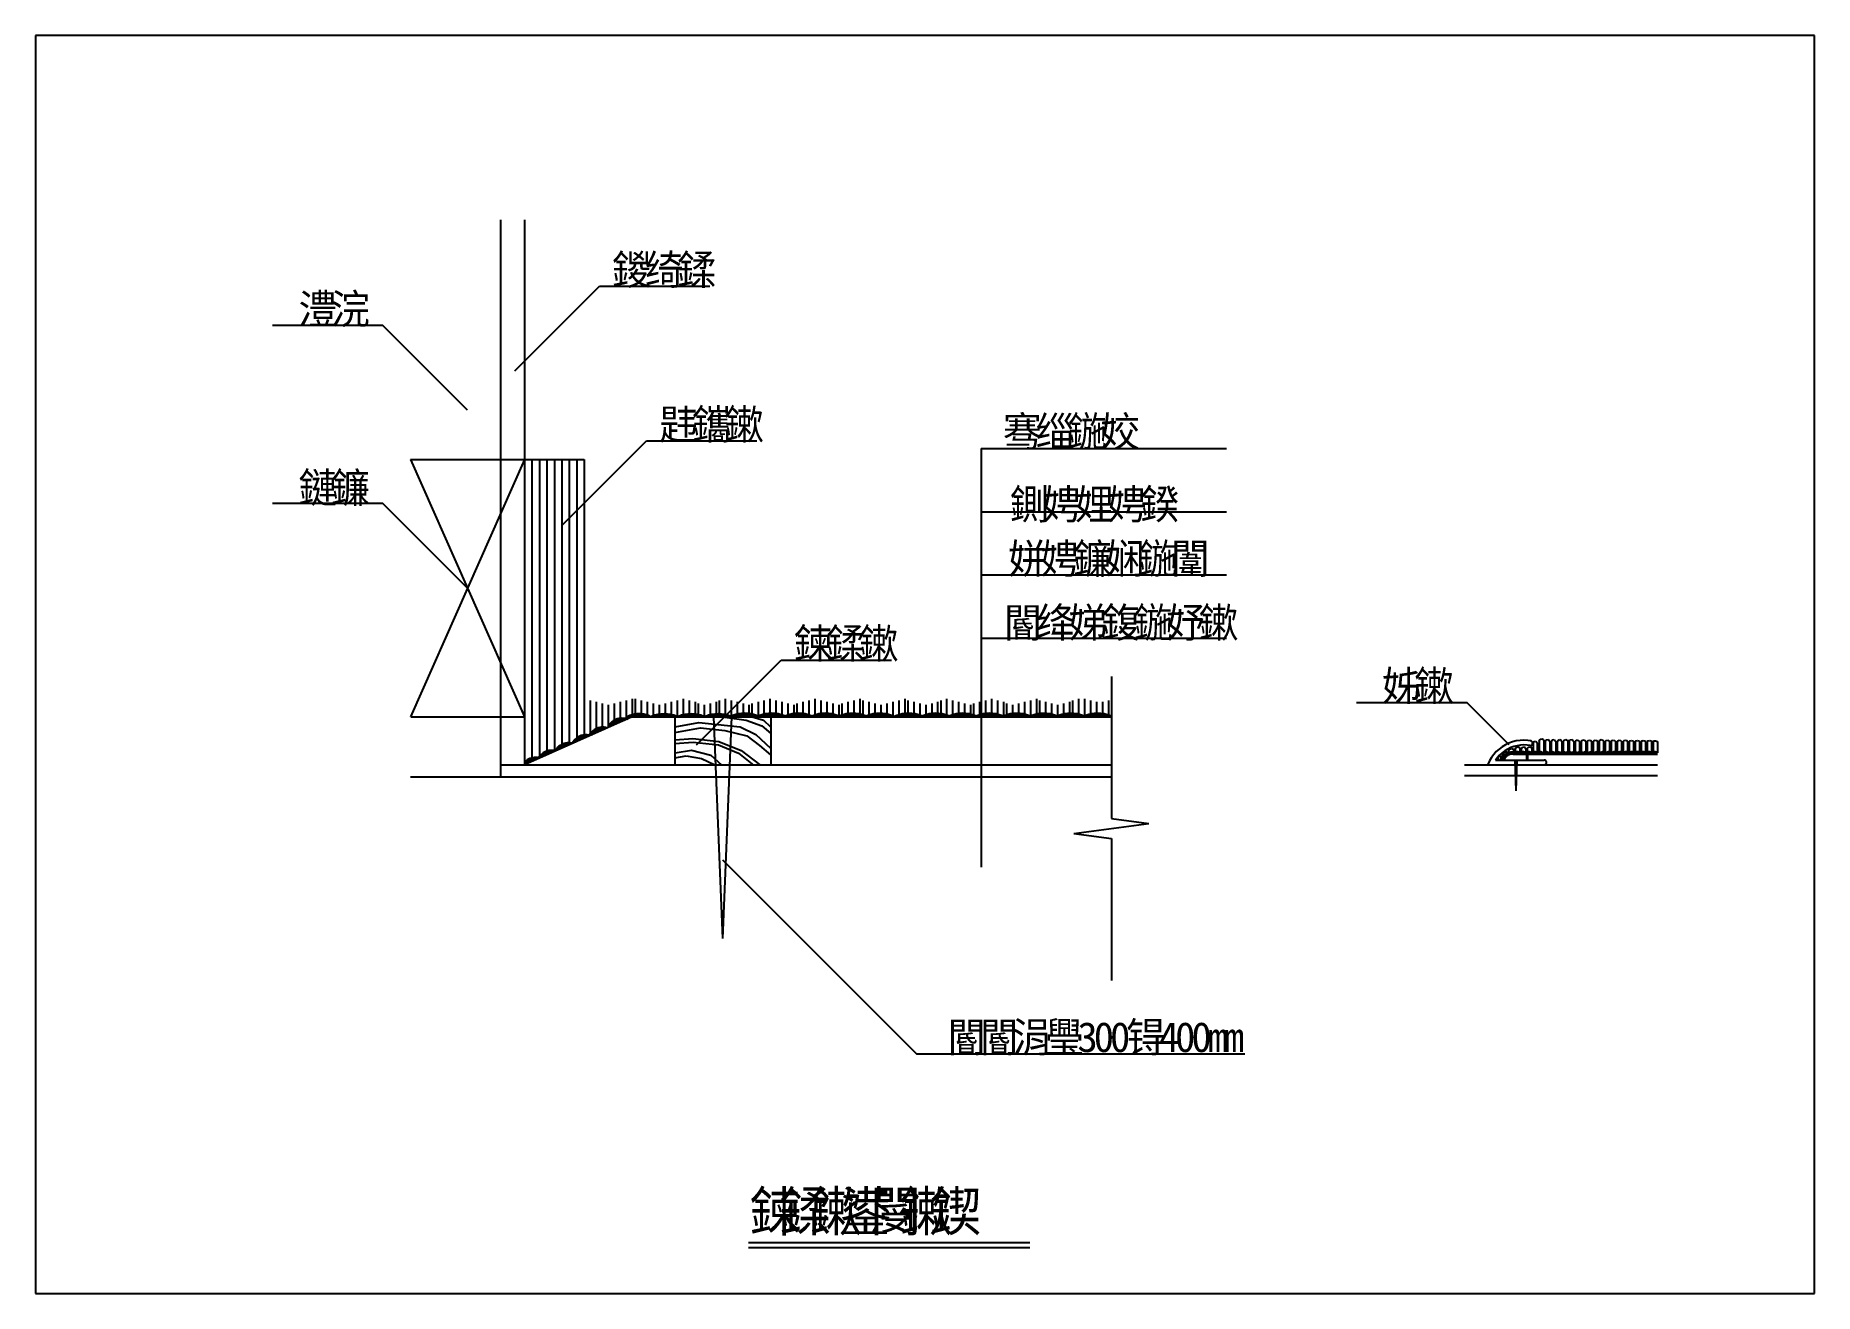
# Model space of a CAD drawing. Header units: metres. Extents: x 0 to 420, y 0 to 297.
import ezdxf

# ---------------------------------------------------------------- set-up
doc = ezdxf.new("R2010")
doc.units = ezdxf.units.M

msp = doc.modelspace()

# ---------------------------------------------------------------- texts
for s, height, p in [('鍐', 7.07, (136.15, 238.17)), ('绮', 7.07, (143.83, 238.17)), ('鍒', 7.07, (151.52, 238.17)), ('澧', 7.07, (62.06, 228.9)), ('浣', 7.07, (69.74, 228.9)), ('韪', 7.07, (147.26, 201.65)), ('鑴', 7.07, (154.95, 201.65)), ('鏉', 7.07, (162.63, 201.65)), ('骞', 7.07, (228.38, 199.97)), ('缁', 7.07, (236.07, 199.97)), ('鍦', 7.07, (243.75, 199.97)), ('姣', 7.07, (251.44, 199.97)), ('鏈', 7.07, (62.06, 186.71)), ('鐮', 7.07, (69.74, 186.71)), ('鍘', 7.07, (230.06, 182.77)), ('娉', 7.07, (237.75, 182.77)), ('娌', 7.07, (245.43, 182.77)), ('娉', 7.07, (253.12, 182.77)), ('鍨', 7.07, (260.8, 182.77)), ('姘', 7.07, (229.62, 169.95)), ('娉', 7.07, (237.31, 169.95)), ('鐮', 7.07, (244.99, 169.95)), ('娴', 7.07, (252.68, 169.95)), ('鍦', 7.07, (260.36, 169.95)), ('闈', 7.07, (268.05, 169.95)), ('閽', 7.07, (228.55, 154.85)), ('绛', 7.07, (236.24, 154.85)), ('娣', 7.07, (243.92, 154.85)), ('鍑', 7.07, (251.61, 154.85)), ('鍦', 7.07, (259.29, 154.85)), ('妤', 7.07, (266.98, 154.85)), ('鏉', 7.07, (274.66, 154.85)), ('鍊', 7.07, (179.03, 149.91)), ('鍒', 7.07, (186.72, 149.91)), ('鏉', 7.07, (194.41, 149.91)), ('姊', 7.07, (317.88, 139.91)), ('鏉', 7.07, (325.56, 139.91)), ('閽', 7.07, (215.24, 56.99)), ('閽', 7.07, (222.93, 56.99)), ('涓', 7.07, (230.61, 56.99)), ('璺', 7.07, (238.3, 56.99)), ('3', 7.07, (245.98, 56.99)), ('0', 7.07, (249.83, 56.99)), ('0', 7.07, (253.67, 56.99)), ('锝', 7.07, (257.51, 56.99)), ('4', 7.07, (265.2, 56.99)), ('0', 7.07, (269.04, 56.99)), ('0', 7.07, (272.88, 56.99)), ('m', 7.07, (276.72, 56.99)), ('m', 7.07, (280.57, 56.99)), ('鍊', 9.33, (168.57, 14.7)), ('鍒', 9.33, (175.68, 14.7)), ('鏉', 9.33, (182.78, 14.7)), ('鍙', 9.33, (189.88, 14.7)), ('鏉', 9.33, (204.08, 14.7)), ('鍥', 9.33, (211.18, 14.7)), ('閿', 9.33, (196.98, 14.7))]:
    msp.add_text(s, height=height).set_placement(p)

# ---------------------------------------------------------------- linework, layer by layer
for p, q in [((420, 296.97), (0, 296.97)), ((0, 296.97), (0, 0)), ((420, 0), (420, 296.97)), ((109.76, 253.47), (109.76, 121.96)), ((115.41, 253.47), (115.41, 124.79)), ((113.14, 217.8), (133.13, 237.8)), ((133.13, 237.8), (159.2, 237.8)), ((81.98, 228.5), (55.91, 228.5)), ((101.98, 208.5), (81.98, 228.5)), ((124.25, 181.29), (144.25, 201.29)), ((144.25, 201.29), (170.32, 201.29)), ((223.26, 199.49), (223.26, 100.6)), ((223.26, 199.49), (281.19, 199.49)), ((88.55, 196.91), (115.41, 136.1)), ((115.41, 196.91), (88.55, 136.1)), ((88.55, 196.91), (115.41, 196.91)), ((115.41, 196.91), (129.56, 196.91)), ((117.18, 196.91), (117.18, 125.57)), ((118.95, 196.91), (118.95, 126.36)), ((120.72, 196.91), (120.72, 127.15)), ((122.49, 196.91), (122.49, 127.93)), ((124.25, 196.91), (124.25, 128.72)), ((126.02, 196.91), (126.02, 129.5)), ((127.79, 196.91), (127.79, 130.29)), ((129.56, 196.91), (129.56, 131.07)), ((81.98, 186.5), (55.91, 186.5)), ((101.98, 166.51), (81.98, 186.5)), ((223.26, 184.55), (281.19, 184.55)), ((223.26, 169.62), (281.19, 169.62)), ((223.26, 154.68), (281.19, 154.68)), ((156.02, 129.54), (176.02, 149.54)), ((176.02, 149.54), (202.09, 149.54)), ((254, 145.65), (254, 112.09)), ((129.56, 140.34), (129.56, 136.1)), ((130.97, 139.99), (130.97, 131.7)), ((132.38, 139.64), (132.38, 132.33)), ((133.8, 139.28), (133.8, 132.96)), ((135.21, 138.93), (135.21, 133.59)), ((136.63, 139.28), (136.63, 134.22)), ((138.04, 139.64), (138.04, 134.84)), ((139.45, 139.99), (139.45, 135.47)), ((140.87, 140.34), (140.87, 136.1)), ((141.58, 140.34), (141.58, 136.1)), ((142.99, 139.99), (142.99, 136.1)), ((144.4, 139.64), (144.4, 136.1)), ((145.82, 139.28), (145.82, 136.1)), ((147.23, 138.93), (147.23, 136.1)), ((148.65, 139.28), (148.65, 136.1)), ((150.06, 139.64), (150.06, 136.1)), ((151.47, 139.99), (151.47, 136.1)), ((152.89, 140.34), (152.89, 136.1)), ((154.3, 139.99), (154.3, 136.1)), ((155.72, 139.64), (155.72, 136.1)), ((156.42, 139.28), (156.42, 136.1)), ((157.84, 138.93), (157.84, 136.1)), ((159.25, 139.28), (159.25, 136.1)), ((160.67, 139.64), (160.67, 136.1)), ((161.37, 139.99), (161.37, 136.1)), ((162.79, 140.34), (162.79, 136.1)), ((164.2, 139.99), (164.2, 136.1)), ((165.62, 139.64), (165.62, 136.1)), ((167.03, 139.28), (167.03, 136.1)), ((168.44, 138.93), (168.44, 136.1)), ((168.44, 138.93), (168.44, 136.1)), ((169.15, 139.28), (169.15, 136.1)), ((170.57, 139.64), (170.57, 136.1)), ((171.98, 139.99), (171.98, 136.1)), ((173.39, 140.34), (173.39, 136.1)), ((173.39, 140.34), (173.39, 136.1)), ((174.81, 139.99), (174.81, 136.1)), ((176.22, 139.64), (176.22, 136.1)), ((177.64, 139.28), (177.64, 136.1)), ((179.05, 138.93), (179.05, 136.1)), ((179.76, 139.28), (179.76, 136.1)), ((181.17, 139.64), (181.17, 136.1)), ((182.59, 139.99), (182.59, 136.1)), ((184, 140.34), (184, 136.1)), ((184, 140.34), (184, 136.1)), ((185.41, 139.99), (185.41, 136.1)), ((186.83, 139.64), (186.83, 136.1)), ((188.24, 139.28), (188.24, 136.1)), ((189.66, 138.93), (189.66, 136.1)), ((190.36, 139.28), (190.36, 136.1)), ((191.78, 139.64), (191.78, 136.1)), ((193.19, 139.99), (193.19, 136.1)), ((194.61, 140.34), (194.61, 136.1)), ((195.31, 139.99), (195.31, 136.1)), ((196.73, 139.64), (196.73, 136.1)), ((198.14, 139.28), (198.14, 136.1)), ((199.56, 138.93), (199.56, 136.1)), ((200.97, 139.28), (200.97, 136.1)), ((202.38, 139.64), (202.38, 136.1)), ((203.8, 139.99), (203.8, 136.1)), ((205.21, 140.34), (205.21, 136.1)), ((205.92, 139.99), (205.92, 136.1)), ((207.33, 139.64), (207.33, 136.1)), ((208.75, 139.28), (208.75, 136.1)), ((210.16, 138.93), (210.16, 136.1)), ((211.58, 139.28), (211.58, 136.1)), ((212.99, 139.64), (212.99, 136.1)), ((213.7, 139.99), (213.7, 136.1)), ((215.11, 140.34), (215.11, 136.1)), ((215.11, 140.34), (215.11, 136.1)), ((216.52, 139.99), (216.52, 136.1)), ((216.52, 139.99), (216.52, 136.1)), ((217.94, 139.64), (217.94, 136.1)), ((219.35, 139.28), (219.35, 136.1)), ((220.77, 138.93), (220.77, 136.1)), ((221.47, 139.28), (221.47, 136.1)), ((222.89, 139.64), (222.89, 136.1)), ((222.89, 139.64), (222.89, 136.1)), ((224.3, 139.99), (224.3, 136.1)), ((225.72, 140.34), (225.72, 136.1)), ((227.13, 139.99), (227.13, 136.1)), ((228.54, 139.64), (228.54, 136.1)), ((229.25, 139.28), (229.25, 136.1)), ((230.67, 138.93), (230.67, 136.1)), ((230.67, 138.93), (230.67, 136.1)), ((232.08, 139.28), (232.08, 136.1)), ((233.49, 139.64), (233.49, 136.1)), ((234.91, 139.99), (234.91, 136.1)), ((236.32, 140.34), (236.32, 136.1)), ((237.03, 139.99), (237.03, 136.1)), ((238.44, 139.64), (238.44, 136.1)), ((239.86, 139.28), (239.86, 136.1)), ((241.27, 138.93), (241.27, 136.1)), ((242.69, 139.28), (242.69, 136.1)), ((244.1, 139.64), (244.1, 136.1)), ((244.81, 139.99), (244.81, 136.1)), ((246.22, 140.34), (246.22, 136.1)), ((247.64, 140.34), (247.64, 136.1)), ((249.05, 139.99), (249.05, 136.1)), ((249.05, 139.64), (249.05, 136.1)), ((250.46, 139.64), (250.46, 136.1)), ((251.88, 139.64), (251.88, 136.1)), ((253.29, 139.99), (253.29, 136.1)), ((311.87, 139.54), (337.94, 139.54)), ((347.93, 129.54), (337.94, 139.54)), ((88.57, 136.16), (115.41, 136.1)), ((140.87, 136.1), (115.41, 124.79)), ((140.87, 136.1), (254, 136.1)), ((150.94, 136.1), (150.94, 124.79)), ((151.02, 133.79), (156.61, 134.76)), ((156.61, 134.76), (166.34, 133.73)), ((162.25, 83.82), (160.13, 136.1)), ((162.25, 83.82), (164.37, 136.1)), ((162.75, 136.04), (167.8, 135.31)), ((167.8, 135.31), (171.45, 134.03)), ((169.2, 136.1), (171.88, 135.31)), ((171.88, 135.31), (173.52, 133.79)), ((173.57, 136.1), (173.57, 124.79)), ((150.96, 132.46), (156.98, 133.55)), ((151.02, 130.7), (155.21, 131)), ((155.21, 131), (161.36, 130.33)), ((156.98, 133.55), (162.75, 132.94)), ((161.36, 130.33), (166.59, 128.15)), ((162.75, 132.94), (167.92, 131.67)), ((166.34, 133.73), (170.05, 131.97)), ((167.92, 131.67), (170.9, 129.36)), ((170.05, 131.97), (173.52, 128.75)), ((171.45, 134.03), (173.58, 132.21)), ((353.62, 129.96), (353.7, 130.23)), ((353.7, 130.23), (353.81, 130.27)), ((353.81, 130.27), (354.23, 130.42)), ((354.23, 130.42), (354.57, 129.99)), ((355.03, 130.29), (355.28, 130.82)), ((355.03, 130.29), (355.03, 127.55)), ((355.28, 130.82), (355.68, 130.92)), ((355.68, 130.92), (356.04, 130.66)), ((356.04, 130.66), (356.09, 130.29)), ((356.09, 130.29), (356.09, 127.55)), ((356.44, 130.29), (356.69, 130.7)), ((356.44, 130.29), (356.44, 127.55)), ((356.69, 130.7), (357.21, 130.78)), ((357.21, 130.78), (357.5, 130.29)), ((357.5, 130.29), (357.5, 127.55)), ((357.86, 130.29), (358.14, 130.66)), ((357.86, 130.29), (357.86, 127.55)), ((358.14, 130.66), (358.55, 130.74)), ((358.55, 130.74), (358.92, 130.29)), ((358.92, 130.29), (358.92, 127.55)), ((359.27, 130.29), (359.49, 130.58)), ((359.27, 130.29), (359.27, 127.55)), ((359.49, 130.58), (359.9, 130.74)), ((359.9, 130.74), (360.22, 130.55)), ((360.22, 130.55), (360.33, 130.29)), ((360.33, 130.29), (360.33, 127.55)), ((360.69, 130.29), (360.92, 130.64)), ((360.69, 130.29), (360.69, 127.55)), ((360.92, 130.64), (361.29, 130.8)), ((361.29, 130.8), (361.59, 130.64)), ((361.59, 130.64), (361.75, 130.29)), ((361.75, 130.29), (361.75, 127.55)), ((362.1, 130.29), (362.26, 130.68)), ((362.1, 130.29), (362.1, 127.55)), ((362.26, 130.68), (362.78, 130.8)), ((362.78, 130.8), (363.16, 130.29)), ((363.16, 130.29), (363.16, 127.55)), ((363.51, 130.29), (363.76, 130.61)), ((363.51, 130.29), (363.51, 127.55)), ((363.76, 130.61), (364.07, 130.64)), ((364.07, 130.64), (364.57, 130.29)), ((364.57, 130.29), (364.57, 127.55)), ((364.93, 130.29), (365.11, 130.52)), ((364.93, 130.29), (364.93, 127.55)), ((365.11, 130.52), (365.48, 130.69)), ((365.48, 130.69), (365.84, 130.54)), ((365.84, 130.54), (365.99, 130.29)), ((365.99, 130.29), (365.99, 127.55)), ((366.34, 130.29), (366.58, 130.51)), ((366.34, 130.29), (366.34, 127.55)), ((366.58, 130.51), (366.92, 130.64)), ((366.92, 130.64), (367.22, 130.54)), ((367.22, 130.54), (367.4, 130.29)), ((367.4, 130.29), (367.4, 127.55)), ((367.76, 130.29), (368, 130.52)), ((367.76, 130.29), (367.76, 127.55)), ((368, 130.52), (368.25, 130.61)), ((368.25, 130.61), (368.59, 130.54)), ((368.59, 130.54), (368.82, 130.29)), ((368.82, 130.29), (368.82, 127.55)), ((369.17, 130.29), (369.35, 130.61)), ((369.17, 130.29), (369.17, 127.55)), ((369.35, 130.61), (369.66, 130.76)), ((369.66, 130.76), (370.02, 130.61)), ((370.02, 130.61), (370.23, 130.29)), ((370.23, 130.29), (370.23, 127.55)), ((370.58, 130.29), (370.81, 130.55)), ((370.58, 130.29), (370.58, 127.55)), ((370.81, 130.55), (371.21, 130.62)), ((371.21, 130.62), (371.52, 130.49)), ((371.52, 130.49), (371.65, 130.29)), ((371.65, 130.29), (371.65, 127.55)), ((372, 130.29), (372.19, 130.51)), ((372, 130.29), (372, 127.55)), ((372.19, 130.51), (372.52, 130.59)), ((372.52, 130.59), (372.82, 130.51)), ((372.82, 130.51), (373.06, 130.29)), ((373.06, 130.29), (373.06, 127.55)), ((373.41, 130.29), (373.58, 130.47)), ((373.41, 130.29), (373.41, 127.55)), ((373.58, 130.47), (373.88, 130.59)), ((373.88, 130.59), (374.2, 130.56)), ((374.2, 130.56), (374.47, 130.29)), ((374.47, 130.29), (374.47, 127.55)), ((374.83, 130.29), (375.06, 130.51)), ((374.83, 130.29), (374.83, 127.55)), ((375.06, 130.51), (375.38, 130.64)), ((375.38, 130.64), (375.69, 130.51)), ((375.69, 130.51), (375.89, 130.29)), ((375.89, 130.29), (375.89, 127.55)), ((376.24, 130.29), (376.43, 130.47)), ((376.24, 130.29), (376.24, 127.55)), ((376.43, 130.47), (376.79, 130.56)), ((376.79, 130.56), (377.1, 130.49)), ((377.1, 130.49), (377.3, 130.29)), ((377.3, 130.29), (377.3, 127.55)), ((377.66, 130.29), (377.85, 130.49)), ((377.66, 130.29), (377.66, 127.55)), ((377.85, 130.49), (378.22, 130.57)), ((378.22, 130.57), (378.52, 130.48)), ((378.52, 130.48), (378.72, 130.29)), ((378.72, 130.29), (378.72, 127.55)), ((379.07, 130.29), (379.31, 130.43)), ((379.07, 130.29), (379.07, 127.55)), ((379.31, 130.43), (379.57, 130.54)), ((379.57, 130.54), (379.91, 130.46)), ((379.91, 130.46), (380.13, 130.29)), ((380.13, 130.29), (380.13, 127.55)), ((380.48, 130.29), (380.77, 130.48)), ((380.48, 130.29), (380.48, 127.55)), ((380.77, 130.48), (381.13, 130.54)), ((381.13, 130.54), (381.47, 130.43)), ((381.47, 130.43), (381.54, 130.29)), ((381.54, 130.29), (381.54, 127.55)), ((381.9, 130.29), (382.16, 130.43)), ((381.9, 130.29), (381.9, 127.55)), ((382.16, 130.43), (382.45, 130.5)), ((382.45, 130.5), (382.72, 130.4)), ((382.72, 130.4), (382.96, 130.29)), ((382.96, 130.29), (382.96, 127.62)), ((150.96, 129.85), (155.27, 130.15)), ((150.96, 126.45), (153.63, 126.93)), ((151.02, 127.66), (154.85, 128.27)), ((153.63, 126.93), (157.22, 126.33)), ((154.85, 128.27), (159.47, 127.11)), ((155.27, 130.15), (161.23, 129.54)), ((157.22, 126.33), (160.2, 124.87)), ((159.47, 127.11), (161.96, 124.81)), ((161.23, 129.54), (165.98, 127.54)), ((165.98, 127.54), (169.51, 124.75)), ((166.59, 128.15), (170.9, 124.87)), ((170.9, 129.36), (173.52, 127.18)), ((345.34, 126.52), (345.58, 126.8)), ((345.36, 126.09), (345.34, 126.52)), ((345.36, 126.09), (345.42, 125.92)), ((345.58, 126.8), (346.03, 126.84)), ((346.46, 126.59), (346.03, 126.84)), ((346.41, 127.12), (346.51, 127.6)), ((346.68, 126.92), (346.41, 127.12)), ((346.51, 127.6), (346.9, 127.89)), ((346.9, 127.89), (347.44, 127.83)), ((347.62, 127.43), (347.44, 127.83)), ((347.82, 128.13), (348.01, 128.5)), ((347.97, 127.51), (347.82, 128.13)), ((348.01, 128.5), (348.48, 128.68)), ((348.48, 128.68), (348.95, 128.47)), ((348.86, 127.62), (382.96, 127.62)), ((348.86, 127.55), (382.96, 127.55)), ((348.86, 127.48), (382.96, 127.48)), ((348.86, 127.4), (382.96, 127.4)), ((348.86, 127.33), (382.96, 127.33)), ((348.86, 127.33), (382.96, 127.33)), ((348.95, 128.47), (349.02, 127.55)), ((349.37, 128.53), (349.61, 128.85)), ((349.37, 128.53), (349.37, 127.55)), ((349.61, 128.85), (349.92, 129.05)), ((349.92, 129.05), (350.3, 128.93)), ((350.3, 128.93), (350.43, 128.51)), ((350.43, 128.51), (350.43, 127.55)), ((350.79, 128.6), (351.06, 128.94)), ((350.79, 128.6), (350.79, 127.55)), ((351.06, 128.94), (351.52, 129.01)), ((351.52, 129.01), (351.85, 128.57)), ((351.85, 128.57), (351.85, 127.55)), ((351.98, 127.33), (351.98, 125.92)), ((352.05, 127.33), (352.05, 125.92)), ((352.12, 127.33), (352.12, 125.92)), ((352.19, 127.33), (352.19, 125.92)), ((352.2, 128.66), (352.49, 128.94)), ((352.2, 128.66), (352.2, 127.55)), ((352.26, 127.33), (352.26, 125.92)), ((352.49, 128.94), (352.88, 129.03)), ((352.88, 129.03), (353.26, 128.78)), ((353.26, 128.78), (353.26, 127.55)), ((353.46, 129.87), (353.46, 129.87)), ((353.62, 129.96), (353.62, 127.55)), ((354.57, 129.99), (354.57, 127.55)), ((88.55, 121.96), (254, 121.96)), ((109.76, 124.79), (254, 124.79)), ((337.4, 124.79), (356.19, 124.79)), ((337.4, 122.25), (382.96, 122.25)), ((344.7, 125.92), (356.19, 125.92)), ((349.59, 118.65), (349.38, 125.92)), ((349.59, 118.65), (349.81, 125.92)), ((356.19, 124.79), (382.96, 124.79)), ((356.75, 125.35), (356.75, 125.35)), ((245.16, 108.6), (262.84, 110.93)), ((254, 112.09), (262.84, 110.93)), ((245.16, 108.6), (254, 107.44)), ((254, 107.44), (254, 73.88)), ((162.18, 102.39), (207.99, 56.59)), ((207.99, 56.59), (285.48, 56.59)), ((168.29, 12.03), (234.72, 12.03)), ((168.29, 10.83), (234.72, 10.83)), ((0, 0), (420, 0))]:
    msp.add_line(p, q)
for points in [[(139.5, 135.61), (139.43, 135.63), (139.09, 135.71), (138.74, 135.77), (138.38, 135.78), (138.03, 135.77), (137.68, 135.71), (137.33, 135.63), (137, 135.51), (136.68, 135.36), (136.37, 135.17), (136.09, 134.96), (135.83, 134.72), (135.59, 134.46), (135.38, 134.18), (135.19, 133.87), (135.04, 133.55), (135.02, 133.5)], [(139.45, 135.47), (139.39, 135.49), (139.06, 135.58), (138.72, 135.63), (138.38, 135.64), (138.04, 135.63), (137.71, 135.58), (137.37, 135.49), (137.05, 135.38), (136.75, 135.23), (136.45, 135.06), (136.18, 134.85), (135.93, 134.62), (135.7, 134.37), (135.49, 134.1), (135.32, 133.81), (135.21, 133.59)], [(139.26, 135.38), (139.03, 135.44), (138.71, 135.48), (138.38, 135.5), (138.06, 135.48), (137.73, 135.44), (137.42, 135.36), (137.11, 135.25), (136.81, 135.11), (136.53, 134.94), (136.27, 134.74), (136.03, 134.52), (135.81, 134.28), (135.61, 134.02), (135.44, 133.74), (135.41, 133.68)], [(139.04, 135.29), (139.01, 135.3), (138.7, 135.34), (138.38, 135.36), (138.07, 135.34), (137.76, 135.3), (137.46, 135.22), (137.16, 135.12), (136.88, 134.98), (136.61, 134.82), (136.36, 134.64), (136.13, 134.42), (135.92, 134.19), (135.73, 133.94), (135.62, 133.77)], [(138.81, 135.19), (138.68, 135.2), (138.38, 135.22), (138.08, 135.2), (137.79, 135.16), (137.5, 135.09), (137.22, 134.99), (136.95, 134.86), (136.69, 134.7), (136.45, 134.53), (136.23, 134.32), (136.03, 134.1), (135.85, 133.87)], [(145.25, 136.16), (144.71, 136.41), (144.19, 136.6), (143.64, 136.74), (143.09, 136.82), (142.53, 136.85), (141.97, 136.82), (141.41, 136.74), (140.87, 136.6), (140.34, 136.41), (139.84, 136.17), (139.36, 135.88), (139.11, 135.71)], [(145.01, 136.1), (144.57, 136.31), (144.08, 136.49), (143.57, 136.61), (143.05, 136.69), (142.52, 136.72), (142, 136.69), (141.48, 136.61), (140.97, 136.49), (140.47, 136.31), (140, 136.09), (139.55, 135.82), (139.33, 135.66)], [(143.89, 136.1), (143.76, 136.15), (143.28, 136.26), (142.79, 136.34), (142.3, 136.36), (141.81, 136.34), (141.33, 136.26), (140.85, 136.15), (140.39, 135.98), (139.94, 135.77), (139.52, 135.52), (139.45, 135.47)], [(144.62, 136.1), (144.42, 136.19), (143.95, 136.36), (143.47, 136.48), (142.98, 136.55), (142.48, 136.58), (141.98, 136.55), (141.49, 136.48), (141.01, 136.36), (140.54, 136.19), (140.09, 135.98), (139.66, 135.72), (139.5, 135.61)], [(151.73, 136.1), (151.45, 136.23), (150.72, 136.49), (149.97, 136.67), (149.2, 136.79), (148.43, 136.83), (147.66, 136.79), (146.89, 136.67), (146.14, 136.49), (145.41, 136.23), (145.25, 136.16)], [(151.38, 136.1), (150.68, 136.35), (149.94, 136.54), (149.19, 136.65), (148.43, 136.68), (147.67, 136.65), (146.92, 136.54), (146.18, 136.35), (145.48, 136.1)], [(150.98, 136.1), (150.64, 136.22), (149.91, 136.4), (149.18, 136.51), (148.43, 136.54), (147.69, 136.51), (146.95, 136.4), (146.22, 136.22), (145.88, 136.1)], [(150.26, 136.1), (149.87, 136.19), (149.16, 136.3), (148.43, 136.33), (147.71, 136.3), (146.99, 136.19), (146.6, 136.1)], [(157.98, 136.16), (157.81, 136.23), (157.08, 136.49), (156.33, 136.67), (155.57, 136.79), (154.79, 136.83), (154.02, 136.79), (153.26, 136.67), (152.51, 136.49), (151.78, 136.23), (151.56, 136.13)], [(157.74, 136.1), (157.04, 136.35), (156.31, 136.54), (155.55, 136.65), (154.79, 136.68), (154.04, 136.65), (153.28, 136.54), (152.55, 136.35), (151.85, 136.1)], [(157.35, 136.1), (157, 136.22), (156.28, 136.4), (155.54, 136.51), (154.79, 136.54), (154.05, 136.51), (153.31, 136.4), (152.59, 136.22), (152.24, 136.1)], [(156.62, 136.1), (156.24, 136.19), (155.52, 136.3), (154.79, 136.33), (154.07, 136.3), (153.35, 136.19), (152.97, 136.1)], [(164.46, 136.1), (164.18, 136.23), (163.45, 136.49), (162.7, 136.67), (161.93, 136.79), (161.16, 136.83), (160.39, 136.79), (159.62, 136.67), (158.87, 136.49), (158.14, 136.23), (157.98, 136.16)], [(164.11, 136.1), (163.41, 136.35), (162.67, 136.54), (161.92, 136.65), (161.16, 136.68), (160.4, 136.65), (159.65, 136.54), (158.91, 136.35), (158.21, 136.1)], [(163.71, 136.1), (163.36, 136.22), (162.64, 136.4), (161.9, 136.51), (161.16, 136.54), (160.41, 136.51), (159.68, 136.4), (158.95, 136.22), (158.61, 136.1)], [(162.99, 136.1), (162.6, 136.19), (161.88, 136.3), (161.16, 136.33), (160.43, 136.3), (159.72, 136.19), (159.33, 136.1)], [(170.6, 136.31), (170.44, 136.38), (169.71, 136.64), (168.96, 136.83), (168.19, 136.95), (167.42, 136.98), (166.65, 136.95), (165.88, 136.83), (165.13, 136.64), (164.4, 136.38), (163.79, 136.1)], [(170.6, 136.16), (170.4, 136.25), (169.68, 136.51), (168.94, 136.69), (168.18, 136.8), (167.42, 136.84), (166.66, 136.8), (165.91, 136.69), (165.17, 136.51), (164.45, 136.25), (164.11, 136.1)], [(170.38, 136.1), (169.62, 136.37), (168.9, 136.55), (168.16, 136.66), (167.42, 136.7), (166.67, 136.66), (165.94, 136.55), (165.21, 136.37), (164.51, 136.12), (164.46, 136.1)], [(169.78, 136.1), (169.56, 136.17), (168.86, 136.35), (168.14, 136.45), (167.42, 136.49), (166.69, 136.45), (165.98, 136.35), (165.27, 136.17), (165.06, 136.1)], [(176.96, 136.31), (176.8, 136.38), (176.07, 136.64), (175.32, 136.83), (174.55, 136.95), (173.78, 136.98), (173.01, 136.95), (172.24, 136.83), (171.49, 136.64), (170.76, 136.38), (170.6, 136.31)], [(176.97, 136.16), (176.76, 136.25), (176.04, 136.51), (175.3, 136.69), (174.55, 136.8), (173.79, 136.84), (173.03, 136.8), (172.27, 136.69), (171.53, 136.51), (170.81, 136.25), (170.6, 136.16)], [(176.74, 136.1), (175.99, 136.37), (175.26, 136.55), (174.53, 136.66), (173.78, 136.7), (173.04, 136.66), (172.3, 136.55), (171.58, 136.37), (170.87, 136.12), (170.82, 136.1)], [(176.14, 136.1), (175.93, 136.17), (175.22, 136.35), (174.51, 136.45), (173.78, 136.49), (173.06, 136.45), (172.34, 136.35), (171.64, 136.17), (171.42, 136.1)], [(183.33, 136.31), (183.16, 136.38), (182.43, 136.64), (181.68, 136.83), (180.92, 136.95), (180.15, 136.98), (179.37, 136.95), (178.61, 136.83), (177.86, 136.64), (177.13, 136.38), (176.96, 136.31)], [(183.33, 136.16), (183.12, 136.25), (182.4, 136.51), (181.67, 136.69), (180.91, 136.8), (180.15, 136.84), (179.39, 136.8), (178.64, 136.69), (177.9, 136.51), (177.18, 136.25), (176.97, 136.16)], [(183.1, 136.1), (182.35, 136.37), (181.63, 136.55), (180.89, 136.66), (180.15, 136.7), (179.4, 136.66), (178.66, 136.55), (177.94, 136.37), (177.24, 136.12), (177.19, 136.1)], [(182.42, 136.13), (182.29, 136.17), (181.59, 136.35), (180.87, 136.45), (180.15, 136.49), (179.42, 136.45), (178.7, 136.35), (178, 136.17), (177.78, 136.1)], [(189.75, 136.29), (189.53, 136.38), (188.8, 136.64), (188.05, 136.83), (187.28, 136.95), (186.51, 136.98), (185.74, 136.95), (184.97, 136.83), (184.22, 136.64), (183.49, 136.38), (183.33, 136.31)], [(189.75, 136.13), (189.47, 136.25), (188.76, 136.51), (188.02, 136.69), (187.27, 136.81), (186.51, 136.84), (185.75, 136.81), (185, 136.69), (184.26, 136.51), (183.55, 136.25), (183.33, 136.16)], [(189.47, 136.1), (188.72, 136.37), (187.99, 136.55), (187.25, 136.66), (186.51, 136.7), (185.76, 136.66), (185.03, 136.55), (184.3, 136.37), (183.6, 136.12), (183.55, 136.1)], [(188.87, 136.1), (188.65, 136.17), (187.95, 136.35), (187.23, 136.45), (186.51, 136.49), (185.78, 136.45), (185.07, 136.35), (184.36, 136.17), (184.15, 136.1)], [(196.11, 136.28), (195.94, 136.35), (195.22, 136.61), (194.47, 136.8), (193.7, 136.92), (192.93, 136.95), (192.15, 136.92), (191.39, 136.8), (190.64, 136.61), (189.91, 136.35), (189.75, 136.29)], [(196.17, 136.1), (195.89, 136.22), (195.18, 136.48), (194.44, 136.66), (193.69, 136.78), (192.93, 136.81), (192.17, 136.78), (191.42, 136.66), (190.68, 136.48), (189.96, 136.22), (189.75, 136.13)], [(195.82, 136.1), (195.13, 136.34), (194.41, 136.53), (193.67, 136.63), (192.93, 136.67), (192.18, 136.63), (191.44, 136.53), (190.72, 136.34), (190.04, 136.1)], [(195.2, 136.1), (195.07, 136.14), (194.37, 136.32), (193.65, 136.42), (192.93, 136.46), (192.2, 136.42), (191.49, 136.32), (190.78, 136.14), (190.66, 136.1)], [(202.69, 136.18), (202.31, 136.35), (201.58, 136.61), (200.83, 136.8), (200.06, 136.92), (199.29, 136.95), (198.52, 136.92), (197.75, 136.8), (197, 136.61), (196.27, 136.35), (196.11, 136.28)], [(202.53, 136.1), (202.25, 136.22), (201.54, 136.48), (200.8, 136.66), (200.05, 136.78), (199.29, 136.81), (198.53, 136.78), (197.78, 136.66), (197.04, 136.48), (196.33, 136.22), (196.11, 136.13)], [(202.18, 136.1), (201.5, 136.34), (200.77, 136.53), (200.04, 136.63), (199.29, 136.67), (198.55, 136.63), (197.81, 136.53), (197.08, 136.34), (196.4, 136.1)], [(201.56, 136.1), (201.44, 136.14), (200.73, 136.32), (200.02, 136.42), (199.29, 136.46), (198.57, 136.42), (197.85, 136.32), (197.15, 136.14), (197.02, 136.1)], [(209.34, 136.31), (209.17, 136.38), (208.45, 136.64), (207.7, 136.83), (206.93, 136.95), (206.16, 136.98), (205.38, 136.95), (204.62, 136.83), (203.87, 136.64), (203.14, 136.38), (202.69, 136.18)], [(209.34, 136.16), (209.13, 136.25), (208.42, 136.51), (207.68, 136.69), (206.92, 136.8), (206.16, 136.84), (205.4, 136.8), (204.65, 136.69), (203.91, 136.51), (203.19, 136.25), (202.85, 136.1)], [(209.12, 136.1), (208.36, 136.37), (207.64, 136.55), (206.9, 136.66), (206.16, 136.7), (205.41, 136.66), (204.67, 136.55), (203.95, 136.37), (203.25, 136.12), (203.2, 136.1)], [(208.52, 136.1), (208.3, 136.17), (207.6, 136.35), (206.88, 136.45), (206.16, 136.49), (205.43, 136.45), (204.72, 136.35), (204.01, 136.17), (203.8, 136.1)], [(215.7, 136.31), (215.54, 136.38), (214.81, 136.64), (214.06, 136.83), (213.29, 136.95), (212.52, 136.98), (211.75, 136.95), (210.98, 136.83), (210.23, 136.64), (209.5, 136.38), (209.34, 136.31)], [(215.71, 136.16), (215.5, 136.25), (214.78, 136.51), (214.04, 136.69), (213.29, 136.8), (212.53, 136.84), (211.76, 136.8), (211.01, 136.69), (210.27, 136.51), (209.55, 136.25), (209.34, 136.16)], [(215.48, 136.1), (214.73, 136.37), (214, 136.55), (213.27, 136.66), (212.52, 136.7), (211.78, 136.66), (211.04, 136.55), (210.31, 136.37), (209.61, 136.12), (209.56, 136.1)], [(214.88, 136.1), (214.67, 136.17), (213.96, 136.35), (213.25, 136.45), (212.52, 136.49), (211.8, 136.45), (211.08, 136.35), (210.38, 136.17), (210.16, 136.1)], [(222.07, 136.31), (221.9, 136.38), (221.17, 136.64), (220.42, 136.83), (219.66, 136.95), (218.88, 136.98), (218.11, 136.95), (217.35, 136.83), (216.6, 136.64), (215.87, 136.38), (215.7, 136.31)], [(222.07, 136.16), (221.86, 136.25), (221.14, 136.51), (220.4, 136.69), (219.65, 136.8), (218.89, 136.84), (218.13, 136.8), (217.37, 136.69), (216.63, 136.51), (215.92, 136.25), (215.71, 136.16)], [(221.84, 136.1), (221.09, 136.37), (220.37, 136.55), (219.63, 136.66), (218.88, 136.7), (218.14, 136.66), (217.4, 136.55), (216.68, 136.37), (215.98, 136.12), (215.93, 136.1)], [(221.16, 136.13), (221.03, 136.17), (220.33, 136.35), (219.61, 136.45), (218.88, 136.49), (218.16, 136.45), (217.44, 136.35), (216.74, 136.17), (216.52, 136.1)], [(228.49, 136.29), (228.27, 136.38), (227.54, 136.64), (226.79, 136.83), (226.02, 136.95), (225.25, 136.98), (224.48, 136.95), (223.71, 136.83), (222.96, 136.64), (222.23, 136.38), (222.07, 136.31)], [(228.49, 136.13), (228.21, 136.25), (227.5, 136.51), (226.76, 136.69), (226.01, 136.81), (225.25, 136.84), (224.49, 136.81), (223.74, 136.69), (223, 136.51), (222.28, 136.25), (222.07, 136.16)], [(228.21, 136.1), (227.45, 136.37), (226.73, 136.55), (225.99, 136.66), (225.25, 136.7), (224.5, 136.66), (223.76, 136.55), (223.04, 136.37), (222.34, 136.12), (222.29, 136.1)], [(227.61, 136.1), (227.39, 136.17), (226.69, 136.35), (225.97, 136.45), (225.25, 136.49), (224.52, 136.45), (223.81, 136.35), (223.1, 136.17), (222.89, 136.1)], [(234.85, 136.28), (234.68, 136.35), (233.96, 136.61), (233.2, 136.8), (232.44, 136.92), (231.67, 136.95), (230.89, 136.92), (230.13, 136.8), (229.38, 136.61), (228.65, 136.35), (228.49, 136.29)], [(234.91, 136.1), (234.63, 136.22), (233.91, 136.48), (233.18, 136.66), (232.43, 136.78), (231.67, 136.81), (230.91, 136.78), (230.16, 136.66), (229.42, 136.48), (228.7, 136.22), (228.49, 136.13)], [(234.55, 136.1), (233.87, 136.34), (233.15, 136.53), (232.41, 136.63), (231.67, 136.67), (230.92, 136.63), (230.18, 136.53), (229.46, 136.34), (228.78, 136.1)], [(233.94, 136.1), (233.81, 136.14), (233.11, 136.32), (232.39, 136.42), (231.67, 136.46), (230.94, 136.42), (230.22, 136.32), (229.52, 136.14), (229.4, 136.1)], [(241.33, 136.23), (241.05, 136.35), (240.32, 136.61), (239.57, 136.8), (238.8, 136.92), (238.03, 136.95), (237.26, 136.92), (236.49, 136.8), (235.74, 136.61), (235.01, 136.35), (234.85, 136.28)], [(241.27, 136.1), (240.99, 136.22), (240.28, 136.48), (239.54, 136.66), (238.79, 136.78), (238.03, 136.81), (237.27, 136.78), (236.52, 136.66), (235.78, 136.48), (235.07, 136.22), (234.85, 136.13)], [(240.92, 136.1), (240.24, 136.34), (239.51, 136.53), (238.78, 136.63), (238.03, 136.67), (237.29, 136.63), (236.55, 136.53), (235.82, 136.34), (235.14, 136.1)], [(240.3, 136.1), (240.18, 136.14), (239.47, 136.32), (238.75, 136.42), (238.03, 136.46), (237.31, 136.42), (236.59, 136.32), (235.89, 136.14), (235.76, 136.1)], [(247.58, 136.28), (247.41, 136.35), (246.68, 136.61), (245.93, 136.8), (245.17, 136.92), (244.39, 136.95), (243.62, 136.92), (242.86, 136.8), (242.11, 136.61), (241.38, 136.35), (241.16, 136.26)], [(247.64, 136.1), (247.36, 136.22), (246.64, 136.48), (245.9, 136.66), (245.15, 136.78), (244.39, 136.81), (243.63, 136.78), (242.88, 136.66), (242.15, 136.48), (241.43, 136.22), (241.22, 136.13)], [(247.28, 136.1), (246.6, 136.34), (245.88, 136.53), (245.14, 136.63), (244.39, 136.67), (243.65, 136.63), (242.91, 136.53), (242.19, 136.34), (241.51, 136.1)], [(246.67, 136.1), (246.54, 136.14), (245.84, 136.32), (245.12, 136.42), (244.39, 136.46), (243.67, 136.42), (242.95, 136.32), (242.25, 136.14), (242.12, 136.1)], [(254.06, 136.23), (253.77, 136.35), (253.05, 136.61), (252.3, 136.8), (251.53, 136.92), (250.76, 136.95), (249.98, 136.92), (249.22, 136.8), (248.47, 136.61), (247.74, 136.35), (247.58, 136.28)], [(254, 136.1), (253.72, 136.22), (253, 136.48), (252.27, 136.66), (251.52, 136.78), (250.76, 136.81), (250, 136.78), (249.25, 136.66), (248.51, 136.48), (247.79, 136.22), (247.58, 136.13)], [(253.65, 136.1), (252.96, 136.34), (252.24, 136.53), (251.5, 136.63), (250.76, 136.67), (250.01, 136.63), (249.27, 136.53), (248.55, 136.34), (247.87, 136.1)], [(253.03, 136.1), (252.9, 136.14), (252.2, 136.32), (251.48, 136.42), (250.76, 136.46), (250.03, 136.42), (249.32, 136.32), (248.61, 136.14), (248.49, 136.1)], [(131.01, 131.69), (130.95, 131.71), (130.6, 131.79), (130.25, 131.85), (129.9, 131.86), (129.54, 131.85), (129.19, 131.79), (128.85, 131.71), (128.51, 131.59), (128.19, 131.44), (127.89, 131.26), (127.6, 131.04), (127.34, 130.81), (127.1, 130.54), (126.89, 130.26), (126.71, 129.95), (126.62, 129.77)], [(130.77, 131.61), (130.58, 131.66), (130.24, 131.71), (129.9, 131.72), (129.56, 131.71), (129.22, 131.66), (128.89, 131.57), (128.57, 131.46), (128.26, 131.31), (127.97, 131.14), (127.69, 130.93), (127.44, 130.71), (127.21, 130.45), (127.01, 130.18), (126.83, 129.89), (126.82, 129.86)], [(130.55, 131.52), (130.23, 131.57), (129.9, 131.58), (129.57, 131.57), (129.25, 131.52), (128.93, 131.44), (128.62, 131.33), (128.33, 131.19), (128.05, 131.02), (127.78, 130.83), (127.54, 130.61), (127.32, 130.36), (127.13, 130.1), (127.03, 129.95)], [(130.32, 131.41), (130.21, 131.42), (129.9, 131.44), (129.59, 131.42), (129.28, 131.38), (128.97, 131.3), (128.68, 131.2), (128.39, 131.06), (128.13, 130.9), (127.87, 130.72), (127.64, 130.51), (127.43, 130.27), (127.27, 130.06)], [(130.05, 131.29), (129.9, 131.3), (129.6, 131.28), (129.3, 131.24), (129.01, 131.17), (128.73, 131.07), (128.46, 130.94), (128.2, 130.78), (127.96, 130.61), (127.74, 130.41), (127.54, 130.18), (127.53, 130.17)], [(135.02, 133.5), (134.96, 133.52), (134.61, 133.61), (134.26, 133.66), (133.91, 133.68), (133.55, 133.66), (133.2, 133.61), (132.86, 133.52), (132.52, 133.4), (132.2, 133.25), (131.9, 133.07), (131.61, 132.86), (131.35, 132.62), (131.11, 132.36), (130.9, 132.07), (130.72, 131.77), (130.61, 131.54)], [(134.82, 133.42), (134.59, 133.47), (134.25, 133.52), (133.91, 133.54), (133.57, 133.52), (133.23, 133.47), (132.9, 133.39), (132.58, 133.27), (132.27, 133.13), (131.98, 132.95), (131.7, 132.75), (131.45, 132.52), (131.22, 132.27), (131.02, 131.99), (130.84, 131.7), (130.81, 131.63)], [(134.61, 133.32), (134.56, 133.33), (134.23, 133.38), (133.91, 133.4), (133.58, 133.38), (133.26, 133.33), (132.94, 133.25), (132.63, 133.14), (132.34, 133), (132.06, 132.84), (131.79, 132.64), (131.55, 132.42), (131.33, 132.18), (131.14, 131.92), (131.02, 131.72)], [(134.38, 133.22), (134.22, 133.24), (133.91, 133.26), (133.6, 133.24), (133.29, 133.19), (132.98, 133.12), (132.69, 133.01), (132.4, 132.88), (132.14, 132.72), (131.88, 132.53), (131.65, 132.32), (131.44, 132.09), (131.26, 131.84), (131.25, 131.82)], [(134.13, 133.11), (133.91, 133.11), (133.61, 133.1), (133.31, 133.06), (133.02, 132.98), (132.74, 132.88), (132.47, 132.75), (132.21, 132.6), (131.97, 132.42), (131.75, 132.22), (131.55, 132), (131.5, 131.94)], [(353.09, 130.45), (352.31, 130.56), (351.4, 130.61), (350.5, 130.56), (349.6, 130.43), (348.72, 130.21), (347.87, 129.91), (347.05, 129.52), (346.28, 129.05), (345.55, 128.51), (344.88, 127.91), (344.27, 127.24), (343.73, 126.51), (343.27, 125.73), (342.88, 124.91), (342.83, 124.79)], [(353.46, 129.87), (353.46, 129.91), (353.46, 129.96), (353.45, 130.02), (353.44, 130.07), (353.42, 130.12), (353.4, 130.17), (353.37, 130.22), (353.33, 130.26), (353.3, 130.31), (353.26, 130.34), (353.21, 130.38), (353.16, 130.4), (353.11, 130.43), (353.06, 130.45), (353.01, 130.46), (352.95, 130.47), (352.91, 130.47)], [(119.08, 126.42), (118.82, 126.48), (118.47, 126.53), (118.11, 126.55), (117.76, 126.53), (117.41, 126.48), (117.06, 126.39), (116.73, 126.27), (116.41, 126.12), (116.1, 125.94), (115.82, 125.73), (115.56, 125.49), (115.41, 125.34)], [(118.87, 126.32), (118.79, 126.34), (118.45, 126.39), (118.11, 126.4), (117.77, 126.39), (117.43, 126.34), (117.1, 126.26), (116.78, 126.14), (116.47, 125.99), (116.18, 125.82), (115.91, 125.62), (115.66, 125.39), (115.43, 125.13), (115.41, 125.12)], [(118.64, 126.22), (118.44, 126.25), (118.11, 126.26), (117.79, 126.25), (117.46, 126.2), (117.14, 126.12), (116.84, 126.01), (116.54, 125.87), (116.26, 125.7), (116, 125.51), (115.76, 125.29), (115.54, 125.04), (115.41, 124.89)], [(118.39, 126.11), (118.11, 126.12), (117.8, 126.11), (117.49, 126.06), (117.19, 125.98), (116.89, 125.88), (116.61, 125.74), (116.34, 125.58), (116.09, 125.4), (115.86, 125.19), (115.65, 124.96), (115.57, 124.86)], [(122.83, 128.09), (122.58, 128.15), (122.22, 128.2), (121.87, 128.22), (121.52, 128.2), (121.17, 128.15), (120.82, 128.06), (120.49, 127.94), (120.17, 127.79), (119.86, 127.61), (119.58, 127.4), (119.31, 127.16), (119.08, 126.89), (118.86, 126.61), (118.68, 126.31), (118.64, 126.22)], [(122.62, 127.99), (122.55, 128.01), (122.21, 128.06), (121.87, 128.08), (121.53, 128.06), (121.19, 128.01), (120.86, 127.93), (120.54, 127.81), (120.23, 127.66), (119.94, 127.49), (119.67, 127.29), (119.41, 127.06), (119.19, 126.81), (118.98, 126.53), (118.85, 126.31)], [(122.4, 127.89), (122.2, 127.92), (121.87, 127.93), (121.54, 127.92), (121.22, 127.87), (120.9, 127.79), (120.6, 127.68), (120.3, 127.54), (120.02, 127.37), (119.76, 127.18), (119.51, 126.96), (119.29, 126.72), (119.1, 126.45), (119.08, 126.42)], [(122.15, 127.78), (121.87, 127.79), (121.56, 127.78), (121.25, 127.73), (120.94, 127.65), (120.65, 127.55), (120.37, 127.42), (120.1, 127.25), (119.85, 127.07), (119.61, 126.86), (119.4, 126.63), (119.33, 126.53)], [(121.86, 127.65), (121.57, 127.64), (121.28, 127.59), (120.99, 127.52), (120.7, 127.42), (120.43, 127.29), (120.18, 127.14), (119.94, 126.96), (119.71, 126.76), (119.62, 126.66)], [(126.82, 129.86), (126.56, 129.92), (126.21, 129.97), (125.86, 129.99), (125.5, 129.97), (125.15, 129.92), (124.81, 129.83), (124.47, 129.71), (124.15, 129.56), (123.85, 129.38), (123.56, 129.17), (123.3, 128.93), (123.06, 128.67), (122.85, 128.38), (122.67, 128.08), (122.62, 127.99)], [(126.61, 129.76), (126.53, 129.78), (126.2, 129.83), (125.86, 129.85), (125.52, 129.83), (125.18, 129.78), (124.85, 129.7), (124.53, 129.58), (124.22, 129.44), (123.93, 129.26), (123.65, 129.06), (123.4, 128.83), (123.17, 128.58), (122.97, 128.3), (122.83, 128.09)], [(126.38, 129.66), (126.18, 129.69), (125.86, 129.7), (125.53, 129.69), (125.21, 129.64), (124.89, 129.56), (124.58, 129.45), (124.28, 129.31), (124, 129.14), (123.74, 128.95), (123.5, 128.73), (123.28, 128.49), (123.09, 128.22), (123.06, 128.19)], [(126.13, 129.55), (125.86, 129.56), (125.54, 129.55), (125.23, 129.5), (124.93, 129.43), (124.63, 129.32), (124.35, 129.19), (124.08, 129.03), (123.83, 128.84), (123.6, 128.63), (123.39, 128.4), (123.31, 128.3)], [(125.84, 129.42), (125.56, 129.41), (125.26, 129.36), (124.97, 129.29), (124.69, 129.19), (124.42, 129.06), (124.16, 128.91), (123.92, 128.73), (123.7, 128.53), (123.6, 128.43)], [(352.88, 129.34), (352.19, 129.44), (351.4, 129.48), (350.61, 129.44), (349.82, 129.32), (349.05, 129.13), (348.31, 128.86), (347.59, 128.52), (346.91, 128.11), (346.27, 127.64), (345.68, 127.11), (345.15, 126.52), (344.7, 125.92)], [(346.58, 126.81), (346.53, 126.81), (346.47, 126.81), (346.41, 126.8), (346.35, 126.78), (346.29, 126.76), (346.23, 126.73), (346.17, 126.7), (346.12, 126.66), (346.07, 126.62), (346.03, 126.57), (345.99, 126.52), (345.96, 126.47), (345.93, 126.41), (345.91, 126.35), (345.9, 126.29), (345.89, 126.22), (345.88, 126.16), (345.89, 126.09), (345.9, 126.03), (345.91, 125.97), (345.93, 125.92)], [(346.6, 126.74), (346.59, 126.74), (346.53, 126.74), (346.48, 126.74), (346.42, 126.73), (346.37, 126.71), (346.31, 126.69), (346.26, 126.67), (346.21, 126.64), (346.17, 126.61), (346.12, 126.57), (346.09, 126.53), (346.05, 126.48), (346.02, 126.43), (346, 126.38), (345.98, 126.33), (345.97, 126.27), (345.96, 126.22), (345.95, 126.16), (345.96, 126.1), (345.97, 126.05), (345.98, 125.99), (346, 125.94), (346.01, 125.92)], [(348.86, 127.62), (348.75, 127.62), (348.45, 127.6), (348.15, 127.56), (347.86, 127.49), (347.58, 127.39), (347.31, 127.26), (347.05, 127.1), (346.81, 126.92), (346.58, 126.72), (346.38, 126.5), (346.2, 126.25), (346.05, 126), (346.01, 125.92)], [(346.53, 126.67), (346.48, 126.67), (346.43, 126.66), (346.39, 126.65), (346.34, 126.63), (346.29, 126.61), (346.25, 126.58), (346.21, 126.55), (346.17, 126.52), (346.14, 126.48), (346.11, 126.44), (346.09, 126.4), (346.06, 126.35), (346.05, 126.31), (346.03, 126.26), (346.03, 126.21), (346.02, 126.16), (346.03, 126.11), (346.03, 126.06), (346.05, 126.01), (346.05, 126)], [(348.86, 127.55), (348.8, 127.55), (348.5, 127.53), (348.21, 127.49), (347.92, 127.42), (347.64, 127.32), (347.37, 127.19), (347.12, 127.04), (346.88, 126.86), (346.66, 126.66), (346.46, 126.44), (346.28, 126.2), (346.13, 125.94), (346.11, 125.92)], [(348.86, 127.48), (348.8, 127.48), (348.52, 127.46), (348.23, 127.42), (347.96, 127.35), (347.69, 127.26), (347.43, 127.13), (347.19, 126.99), (346.96, 126.82), (346.75, 126.63), (346.56, 126.42), (346.39, 126.19), (346.24, 125.94), (346.23, 125.92)], [(348.86, 127.4), (348.77, 127.41), (348.51, 127.39), (348.25, 127.35), (348, 127.29), (347.75, 127.2), (347.51, 127.09), (347.29, 126.96), (347.08, 126.8), (346.89, 126.62), (346.71, 126.43), (346.55, 126.22), (346.42, 126), (346.38, 125.92)], [(347.54, 126.99), (347.51, 126.97), (347.33, 126.86), (347.16, 126.73), (347, 126.59), (346.86, 126.43), (346.73, 126.26), (346.63, 126.08), (346.55, 125.92)], [(347.16, 127.18), (347.15, 127.18), (347.12, 127.2), (347.09, 127.22), (347.06, 127.23), (347.02, 127.24), (346.98, 127.24), (346.95, 127.25), (346.91, 127.24), (346.87, 127.24), (346.84, 127.23), (346.8, 127.22), (346.77, 127.2), (346.74, 127.18), (346.71, 127.16), (346.68, 127.14), (346.66, 127.11), (346.63, 127.08), (346.62, 127.05), (346.6, 127.01), (346.59, 126.98), (346.58, 126.94), (346.57, 126.91), (346.57, 126.87), (346.57, 126.83), (346.58, 126.81)], [(347.1, 127.14), (347.08, 127.15), (347.05, 127.16), (347.02, 127.17), (346.99, 127.17), (346.95, 127.17), (346.92, 127.17), (346.89, 127.17), (346.86, 127.16), (346.83, 127.15), (346.8, 127.13), (346.77, 127.12), (346.75, 127.1), (346.72, 127.08), (346.7, 127.05), (346.68, 127.03), (346.66, 127), (346.65, 126.97), (346.64, 126.94), (346.63, 126.91), (346.63, 126.88), (346.63, 126.85), (346.63, 126.81), (346.63, 126.78), (346.63, 126.77)], [(348.86, 127.33), (348.73, 127.34), (348.52, 127.33), (348.31, 127.3), (348.1, 127.24), (347.9, 127.17), (347.71, 127.08), (347.52, 126.97), (347.35, 126.84), (347.19, 126.7), (347.05, 126.54), (346.92, 126.37), (346.81, 126.19), (346.72, 126), (346.69, 125.92)], [(347.04, 127.1), (347.02, 127.1), (346.99, 127.1), (346.96, 127.1), (346.93, 127.1), (346.9, 127.09), (346.87, 127.08), (346.84, 127.07), (346.82, 127.05), (346.79, 127.03), (346.77, 127.01), (346.75, 126.99), (346.74, 126.97), (346.72, 126.94), (346.71, 126.92), (346.7, 126.89), (346.69, 126.86), (346.69, 126.83), (346.69, 126.82)], [(347.82, 127.47), (347.79, 127.49), (347.76, 127.52), (347.73, 127.53), (347.7, 127.55), (347.66, 127.56), (347.62, 127.57), (347.59, 127.58), (347.55, 127.58), (347.51, 127.58), (347.47, 127.57), (347.44, 127.56), (347.4, 127.55), (347.37, 127.53), (347.33, 127.52), (347.3, 127.49), (347.28, 127.47), (347.25, 127.44), (347.23, 127.41), (347.21, 127.38), (347.19, 127.34), (347.18, 127.31), (347.17, 127.27), (347.17, 127.23), (347.16, 127.2), (347.16, 127.18)], [(347.74, 127.45), (347.72, 127.46), (347.7, 127.47), (347.67, 127.49), (347.64, 127.5), (347.61, 127.5), (347.58, 127.51), (347.55, 127.51), (347.52, 127.51), (347.49, 127.5), (347.46, 127.5), (347.43, 127.49), (347.4, 127.47), (347.37, 127.46), (347.35, 127.44), (347.33, 127.42), (347.31, 127.39), (347.29, 127.37), (347.27, 127.34), (347.26, 127.32), (347.25, 127.29), (347.24, 127.26), (347.24, 127.23), (347.24, 127.22)], [(347.65, 127.42), (347.64, 127.42), (347.62, 127.43), (347.6, 127.43), (347.57, 127.44), (347.55, 127.44), (347.52, 127.44), (347.5, 127.43), (347.48, 127.43), (347.46, 127.42), (347.43, 127.41), (347.41, 127.4), (347.39, 127.38), (347.38, 127.37), (347.36, 127.35), (347.35, 127.33), (347.33, 127.31), (347.32, 127.29), (347.32, 127.27), (347.31, 127.26)], [(349.15, 127.62), (349.11, 127.64), (349.02, 127.69), (348.94, 127.73), (348.85, 127.77), (348.75, 127.79), (348.66, 127.8), (348.56, 127.81), (348.46, 127.8), (348.37, 127.79), (348.27, 127.77), (348.18, 127.73), (348.09, 127.69), (348.01, 127.64), (347.93, 127.59), (347.86, 127.52), (347.82, 127.47)], [(349.02, 127.62), (348.99, 127.63), (348.91, 127.67), (348.82, 127.7), (348.74, 127.72), (348.65, 127.73), (348.56, 127.74), (348.47, 127.73), (348.38, 127.72), (348.29, 127.7), (348.21, 127.67), (348.13, 127.63), (348.05, 127.58), (347.98, 127.53), (347.96, 127.51)], [(348.85, 127.62), (348.8, 127.63), (348.72, 127.65), (348.64, 127.66), (348.56, 127.67), (348.48, 127.66), (348.39, 127.65), (348.31, 127.63), (348.24, 127.6), (348.16, 127.57), (348.14, 127.56)], [(350.5, 127.62), (350.41, 127.68), (350.32, 127.73), (350.23, 127.78), (350.13, 127.81), (350.03, 127.84), (349.93, 127.85), (349.82, 127.86), (349.72, 127.85), (349.61, 127.84), (349.51, 127.81), (349.41, 127.78), (349.32, 127.73), (349.23, 127.68), (349.15, 127.62), (349.15, 127.62)], [(350.38, 127.62), (350.29, 127.67), (350.2, 127.71), (350.11, 127.75), (350.02, 127.77), (349.92, 127.78), (349.82, 127.79), (349.72, 127.78), (349.63, 127.77), (349.53, 127.75), (349.44, 127.71), (349.35, 127.67), (349.27, 127.62), (349.26, 127.62)], [(350.24, 127.62), (350.17, 127.65), (350.09, 127.68), (350, 127.7), (349.91, 127.71), (349.82, 127.72), (349.73, 127.71), (349.64, 127.7), (349.55, 127.68), (349.47, 127.65), (349.4, 127.62)], [(351.85, 127.62), (351.76, 127.68), (351.68, 127.73), (351.58, 127.78), (351.48, 127.81), (351.38, 127.84), (351.28, 127.85), (351.17, 127.86), (351.07, 127.85), (350.97, 127.84), (350.87, 127.81), (350.77, 127.78), (350.67, 127.73), (350.58, 127.68), (350.5, 127.62), (350.5, 127.62)], [(351.73, 127.62), (351.64, 127.67), (351.55, 127.71), (351.46, 127.75), (351.37, 127.77), (351.27, 127.78), (351.17, 127.79), (351.08, 127.78), (350.98, 127.77), (350.89, 127.75), (350.79, 127.71), (350.71, 127.67), (350.62, 127.62), (350.62, 127.62)], [(351.59, 127.62), (351.53, 127.65), (351.44, 127.68), (351.35, 127.7), (351.26, 127.71), (351.17, 127.72), (351.08, 127.71), (350.99, 127.7), (350.91, 127.68), (350.82, 127.65), (350.75, 127.62)], [(353.2, 127.62), (353.12, 127.68), (353.03, 127.73), (352.93, 127.78), (352.84, 127.81), (352.73, 127.84), (352.63, 127.85), (352.53, 127.86), (352.42, 127.85), (352.32, 127.84), (352.22, 127.81), (352.12, 127.78), (352.03, 127.73), (351.94, 127.68), (351.85, 127.62), (351.85, 127.62)], [(353.09, 127.62), (352.99, 127.67), (352.91, 127.71), (352.81, 127.75), (352.72, 127.77), (352.62, 127.78), (352.53, 127.79), (352.43, 127.78), (352.33, 127.77), (352.24, 127.75), (352.15, 127.71), (352.06, 127.67), (351.98, 127.62), (351.97, 127.62)], [(352.95, 127.62), (352.88, 127.65), (352.79, 127.68), (352.71, 127.7), (352.62, 127.71), (352.53, 127.72), (352.44, 127.71), (352.35, 127.7), (352.26, 127.68), (352.17, 127.65), (352.11, 127.62)], [(352.88, 129.34), (352.9, 129.34), (352.95, 129.34), (353.01, 129.35), (353.06, 129.36), (353.11, 129.38), (353.16, 129.41), (353.21, 129.44), (353.26, 129.47), (353.3, 129.51), (353.33, 129.55), (353.37, 129.59), (353.4, 129.64), (353.42, 129.69), (353.44, 129.74), (353.45, 129.8), (353.46, 129.85), (353.46, 129.87)], [(354.56, 127.62), (354.47, 127.68), (354.38, 127.73), (354.29, 127.78), (354.19, 127.81), (354.09, 127.84), (353.98, 127.85), (353.88, 127.86), (353.77, 127.85), (353.67, 127.84), (353.57, 127.81), (353.47, 127.78), (353.38, 127.73), (353.29, 127.68), (353.2, 127.62), (353.2, 127.62)], [(354.44, 127.62), (354.35, 127.67), (354.26, 127.71), (354.17, 127.75), (354.07, 127.77), (353.98, 127.78), (353.88, 127.79), (353.78, 127.78), (353.69, 127.77), (353.59, 127.75), (353.5, 127.71), (353.41, 127.67), (353.33, 127.62), (353.32, 127.62)], [(354.3, 127.62), (354.23, 127.65), (354.15, 127.68), (354.06, 127.7), (353.97, 127.71), (353.88, 127.72), (353.79, 127.71), (353.7, 127.7), (353.61, 127.68), (353.53, 127.65), (353.46, 127.62)], [(355.91, 127.62), (355.82, 127.68), (355.73, 127.73), (355.64, 127.78), (355.54, 127.81), (355.44, 127.84), (355.34, 127.85), (355.23, 127.86), (355.13, 127.85), (355.02, 127.84), (354.92, 127.81), (354.82, 127.78), (354.73, 127.73), (354.64, 127.68), (354.56, 127.62), (354.56, 127.62)], [(355.79, 127.62), (355.7, 127.67), (355.61, 127.71), (355.52, 127.75), (355.43, 127.77), (355.33, 127.78), (355.23, 127.79), (355.13, 127.78), (355.04, 127.77), (354.94, 127.75), (354.85, 127.71), (354.76, 127.67), (354.68, 127.62), (354.67, 127.62)], [(355.65, 127.62), (355.58, 127.65), (355.5, 127.68), (355.41, 127.7), (355.32, 127.71), (355.23, 127.72), (355.14, 127.71), (355.05, 127.7), (354.96, 127.68), (354.88, 127.65), (354.81, 127.62)], [(357.26, 127.62), (357.17, 127.68), (357.09, 127.73), (356.99, 127.78), (356.89, 127.81), (356.79, 127.84), (356.69, 127.85), (356.58, 127.86), (356.48, 127.85), (356.38, 127.84), (356.28, 127.81), (356.18, 127.78), (356.08, 127.73), (355.99, 127.68), (355.91, 127.62), (355.91, 127.62)], [(357.14, 127.62), (357.05, 127.67), (356.96, 127.71), (356.87, 127.75), (356.78, 127.77), (356.68, 127.78), (356.58, 127.79), (356.49, 127.78), (356.39, 127.77), (356.3, 127.75), (356.2, 127.71), (356.12, 127.67), (356.03, 127.62), (356.03, 127.62)], [(357, 127.62), (356.94, 127.65), (356.85, 127.68), (356.76, 127.7), (356.67, 127.71), (356.58, 127.72), (356.49, 127.71), (356.4, 127.7), (356.32, 127.68), (356.23, 127.65), (356.16, 127.62)], [(358.61, 127.62), (358.53, 127.68), (358.44, 127.73), (358.34, 127.78), (358.25, 127.81), (358.14, 127.84), (358.04, 127.85), (357.94, 127.86), (357.83, 127.85), (357.73, 127.84), (357.63, 127.81), (357.53, 127.78), (357.44, 127.73), (357.35, 127.68), (357.26, 127.62), (357.26, 127.62)], [(358.5, 127.62), (358.4, 127.67), (358.32, 127.71), (358.22, 127.75), (358.13, 127.77), (358.03, 127.78), (357.94, 127.79), (357.84, 127.78), (357.74, 127.77), (357.65, 127.75), (357.56, 127.71), (357.47, 127.67), (357.39, 127.62), (357.38, 127.62)], [(358.36, 127.62), (358.29, 127.65), (358.2, 127.68), (358.12, 127.7), (358.03, 127.71), (357.94, 127.72), (357.85, 127.71), (357.76, 127.7), (357.67, 127.68), (357.58, 127.65), (357.52, 127.62)], [(359.97, 127.62), (359.88, 127.68), (359.79, 127.73), (359.7, 127.78), (359.6, 127.81), (359.5, 127.84), (359.39, 127.85), (359.29, 127.86), (359.19, 127.85), (359.08, 127.84), (358.98, 127.81), (358.88, 127.78), (358.79, 127.73), (358.7, 127.68), (358.61, 127.62), (358.61, 127.62)], [(359.85, 127.62), (359.76, 127.67), (359.67, 127.71), (359.58, 127.75), (359.48, 127.77), (359.39, 127.78), (359.29, 127.79), (359.19, 127.78), (359.1, 127.77), (359, 127.75), (358.91, 127.71), (358.82, 127.67), (358.74, 127.62), (358.73, 127.62)], [(359.71, 127.62), (359.64, 127.65), (359.56, 127.68), (359.47, 127.7), (359.38, 127.71), (359.29, 127.72), (359.2, 127.71), (359.11, 127.7), (359.02, 127.68), (358.94, 127.65), (358.87, 127.62)], [(361.32, 127.62), (361.23, 127.68), (361.14, 127.73), (361.05, 127.78), (360.95, 127.81), (360.85, 127.84), (360.75, 127.85), (360.64, 127.86), (360.54, 127.85), (360.43, 127.84), (360.33, 127.81), (360.24, 127.78), (360.14, 127.73), (360.05, 127.68), (359.97, 127.62), (359.97, 127.62)], [(361.2, 127.62), (361.11, 127.67), (361.02, 127.71), (360.93, 127.75), (360.84, 127.77), (360.74, 127.78), (360.64, 127.79), (360.54, 127.78), (360.45, 127.77), (360.35, 127.75), (360.26, 127.71), (360.17, 127.67), (360.09, 127.62), (360.08, 127.62)], [(361.06, 127.62), (360.99, 127.65), (360.91, 127.68), (360.82, 127.7), (360.73, 127.71), (360.64, 127.72), (360.55, 127.71), (360.46, 127.7), (360.37, 127.68), (360.29, 127.65), (360.22, 127.62)], [(362.67, 127.62), (362.58, 127.68), (362.5, 127.73), (362.4, 127.78), (362.3, 127.81), (362.2, 127.84), (362.1, 127.85), (361.99, 127.86), (361.89, 127.85), (361.79, 127.84), (361.69, 127.81), (361.59, 127.78), (361.49, 127.73), (361.4, 127.68), (361.32, 127.62), (361.32, 127.62)], [(362.55, 127.62), (362.46, 127.67), (362.37, 127.71), (362.28, 127.75), (362.19, 127.77), (362.09, 127.78), (361.99, 127.79), (361.9, 127.78), (361.8, 127.77), (361.71, 127.75), (361.61, 127.71), (361.53, 127.67), (361.44, 127.62), (361.44, 127.62)], [(362.41, 127.62), (362.35, 127.65), (362.26, 127.68), (362.17, 127.7), (362.08, 127.71), (361.99, 127.72), (361.9, 127.71), (361.81, 127.7), (361.73, 127.68), (361.64, 127.65), (361.57, 127.62)], [(364.02, 127.62), (363.94, 127.68), (363.85, 127.73), (363.75, 127.78), (363.66, 127.81), (363.55, 127.84), (363.45, 127.85), (363.35, 127.86), (363.24, 127.85), (363.14, 127.84), (363.04, 127.81), (362.94, 127.78), (362.85, 127.73), (362.76, 127.68), (362.67, 127.62), (362.67, 127.62)], [(363.91, 127.62), (363.81, 127.67), (363.73, 127.71), (363.63, 127.75), (363.54, 127.77), (363.44, 127.78), (363.35, 127.79), (363.25, 127.78), (363.15, 127.77), (363.06, 127.75), (362.97, 127.71), (362.88, 127.67), (362.8, 127.62), (362.79, 127.62)], [(363.77, 127.62), (363.7, 127.65), (363.61, 127.68), (363.53, 127.7), (363.44, 127.71), (363.35, 127.72), (363.26, 127.71), (363.17, 127.7), (363.08, 127.68), (362.99, 127.65), (362.93, 127.62)], [(365.38, 127.62), (365.29, 127.68), (365.2, 127.73), (365.11, 127.78), (365.01, 127.81), (364.91, 127.84), (364.8, 127.85), (364.7, 127.86), (364.6, 127.85), (364.49, 127.84), (364.39, 127.81), (364.29, 127.78), (364.2, 127.73), (364.11, 127.68), (364.03, 127.62), (364.02, 127.62)], [(365.26, 127.62), (365.17, 127.67), (365.08, 127.71), (364.99, 127.75), (364.89, 127.77), (364.8, 127.78), (364.7, 127.79), (364.6, 127.78), (364.51, 127.77), (364.41, 127.75), (364.32, 127.71), (364.23, 127.67), (364.15, 127.62), (364.14, 127.62)], [(365.12, 127.62), (365.05, 127.65), (364.97, 127.68), (364.88, 127.7), (364.79, 127.71), (364.7, 127.72), (364.61, 127.71), (364.52, 127.7), (364.43, 127.68), (364.35, 127.65), (364.28, 127.62)], [(366.73, 127.62), (366.64, 127.68), (366.55, 127.73), (366.46, 127.78), (366.36, 127.81), (366.26, 127.84), (366.16, 127.85), (366.05, 127.86), (365.95, 127.85), (365.84, 127.84), (365.74, 127.81), (365.65, 127.78), (365.55, 127.73), (365.46, 127.68), (365.38, 127.62), (365.38, 127.62)], [(366.61, 127.62), (366.52, 127.67), (366.43, 127.71), (366.34, 127.75), (366.25, 127.77), (366.15, 127.78), (366.05, 127.79), (365.95, 127.78), (365.86, 127.77), (365.76, 127.75), (365.67, 127.71), (365.58, 127.67), (365.5, 127.62), (365.49, 127.62)], [(366.47, 127.62), (366.4, 127.65), (366.32, 127.68), (366.23, 127.7), (366.14, 127.71), (366.05, 127.72), (365.96, 127.71), (365.87, 127.7), (365.78, 127.68), (365.7, 127.65), (365.63, 127.62)], [(368.08, 127.62), (367.99, 127.68), (367.91, 127.73), (367.81, 127.78), (367.71, 127.81), (367.61, 127.84), (367.51, 127.85), (367.4, 127.86), (367.3, 127.85), (367.2, 127.84), (367.1, 127.81), (367, 127.78), (366.9, 127.73), (366.81, 127.68), (366.73, 127.62), (366.73, 127.62)], [(367.96, 127.62), (367.87, 127.67), (367.78, 127.71), (367.69, 127.75), (367.6, 127.77), (367.5, 127.78), (367.4, 127.79), (367.31, 127.78), (367.21, 127.77), (367.12, 127.75), (367.02, 127.71), (366.94, 127.67), (366.85, 127.62), (366.85, 127.62)], [(367.82, 127.62), (367.76, 127.65), (367.67, 127.68), (367.58, 127.7), (367.49, 127.71), (367.4, 127.72), (367.31, 127.71), (367.22, 127.7), (367.14, 127.68), (367.05, 127.65), (366.98, 127.62)], [(369.43, 127.62), (369.35, 127.68), (369.26, 127.73), (369.16, 127.78), (369.07, 127.81), (368.96, 127.84), (368.86, 127.85), (368.76, 127.86), (368.65, 127.85), (368.55, 127.84), (368.45, 127.81), (368.35, 127.78), (368.26, 127.73), (368.17, 127.68), (368.08, 127.62), (368.08, 127.62)], [(369.32, 127.62), (369.22, 127.67), (369.14, 127.71), (369.04, 127.75), (368.95, 127.77), (368.85, 127.78), (368.76, 127.79), (368.66, 127.78), (368.56, 127.77), (368.47, 127.75), (368.38, 127.71), (368.29, 127.67), (368.21, 127.62), (368.2, 127.62)], [(369.18, 127.62), (369.11, 127.65), (369.02, 127.68), (368.94, 127.7), (368.85, 127.71), (368.76, 127.72), (368.67, 127.71), (368.58, 127.7), (368.49, 127.68), (368.4, 127.65), (368.34, 127.62)], [(370.79, 127.62), (370.7, 127.68), (370.61, 127.73), (370.52, 127.78), (370.42, 127.81), (370.32, 127.84), (370.21, 127.85), (370.11, 127.86), (370.01, 127.85), (369.9, 127.84), (369.8, 127.81), (369.7, 127.78), (369.61, 127.73), (369.52, 127.68), (369.44, 127.62), (369.43, 127.62)], [(370.67, 127.62), (370.58, 127.67), (370.49, 127.71), (370.4, 127.75), (370.3, 127.77), (370.21, 127.78), (370.11, 127.79), (370.01, 127.78), (369.92, 127.77), (369.82, 127.75), (369.73, 127.71), (369.64, 127.67), (369.56, 127.62), (369.55, 127.62)], [(370.53, 127.62), (370.46, 127.65), (370.38, 127.68), (370.29, 127.7), (370.2, 127.71), (370.11, 127.72), (370.02, 127.71), (369.93, 127.7), (369.84, 127.68), (369.76, 127.65), (369.69, 127.62)], [(372.14, 127.62), (372.05, 127.68), (371.96, 127.73), (371.87, 127.78), (371.77, 127.81), (371.67, 127.84), (371.57, 127.85), (371.46, 127.86), (371.36, 127.85), (371.25, 127.84), (371.15, 127.81), (371.06, 127.78), (370.96, 127.73), (370.87, 127.68), (370.79, 127.62), (370.79, 127.62)], [(372.02, 127.62), (371.93, 127.67), (371.84, 127.71), (371.75, 127.75), (371.66, 127.77), (371.56, 127.78), (371.46, 127.79), (371.36, 127.78), (371.27, 127.77), (371.17, 127.75), (371.08, 127.71), (370.99, 127.67), (370.91, 127.62), (370.9, 127.62)], [(371.88, 127.62), (371.81, 127.65), (371.73, 127.68), (371.64, 127.7), (371.55, 127.71), (371.46, 127.72), (371.37, 127.71), (371.28, 127.7), (371.19, 127.68), (371.11, 127.65), (371.04, 127.62)], [(373.49, 127.62), (373.4, 127.68), (373.32, 127.73), (373.22, 127.78), (373.12, 127.81), (373.02, 127.84), (372.92, 127.85), (372.81, 127.86), (372.71, 127.85), (372.61, 127.84), (372.51, 127.81), (372.41, 127.78), (372.31, 127.73), (372.22, 127.68), (372.14, 127.62), (372.14, 127.62)], [(373.37, 127.62), (373.28, 127.67), (373.19, 127.71), (373.1, 127.75), (373.01, 127.77), (372.91, 127.78), (372.81, 127.79), (372.72, 127.78), (372.62, 127.77), (372.53, 127.75), (372.43, 127.71), (372.35, 127.67), (372.26, 127.62), (372.26, 127.62)], [(373.23, 127.62), (373.17, 127.65), (373.08, 127.68), (372.99, 127.7), (372.9, 127.71), (372.81, 127.72), (372.72, 127.71), (372.63, 127.7), (372.55, 127.68), (372.46, 127.65), (372.39, 127.62)], [(374.84, 127.62), (374.76, 127.68), (374.67, 127.73), (374.57, 127.78), (374.48, 127.81), (374.37, 127.84), (374.27, 127.85), (374.17, 127.86), (374.06, 127.85), (373.96, 127.84), (373.86, 127.81), (373.76, 127.78), (373.67, 127.73), (373.58, 127.68), (373.49, 127.62), (373.49, 127.62)], [(374.73, 127.62), (374.63, 127.67), (374.55, 127.71), (374.46, 127.75), (374.36, 127.77), (374.26, 127.78), (374.17, 127.79), (374.07, 127.78), (373.97, 127.77), (373.88, 127.75), (373.79, 127.71), (373.7, 127.67), (373.62, 127.62), (373.61, 127.62)], [(374.59, 127.62), (374.52, 127.65), (374.43, 127.68), (374.35, 127.7), (374.26, 127.71), (374.17, 127.72), (374.08, 127.71), (373.99, 127.7), (373.9, 127.68), (373.81, 127.65), (373.75, 127.62)], [(376.2, 127.62), (376.11, 127.68), (376.02, 127.73), (375.93, 127.78), (375.83, 127.81), (375.73, 127.84), (375.62, 127.85), (375.52, 127.86), (375.42, 127.85), (375.31, 127.84), (375.21, 127.81), (375.11, 127.78), (375.02, 127.73), (374.93, 127.68), (374.85, 127.62), (374.84, 127.62)], [(376.08, 127.62), (375.99, 127.67), (375.9, 127.71), (375.81, 127.75), (375.71, 127.77), (375.62, 127.78), (375.52, 127.79), (375.42, 127.78), (375.33, 127.77), (375.23, 127.75), (375.14, 127.71), (375.05, 127.67), (374.97, 127.62), (374.96, 127.62)], [(375.94, 127.62), (375.87, 127.65), (375.79, 127.68), (375.7, 127.7), (375.61, 127.71), (375.52, 127.72), (375.43, 127.71), (375.34, 127.7), (375.25, 127.68), (375.17, 127.65), (375.1, 127.62)], [(377.55, 127.62), (377.46, 127.68), (377.37, 127.73), (377.28, 127.78), (377.18, 127.81), (377.08, 127.84), (376.98, 127.85), (376.87, 127.86), (376.77, 127.85), (376.66, 127.84), (376.56, 127.81), (376.47, 127.78), (376.37, 127.73), (376.28, 127.68), (376.2, 127.62), (376.2, 127.62)], [(377.43, 127.62), (377.34, 127.67), (377.25, 127.71), (377.16, 127.75), (377.07, 127.77), (376.97, 127.78), (376.87, 127.79), (376.77, 127.78), (376.68, 127.77), (376.58, 127.75), (376.49, 127.71), (376.4, 127.67), (376.32, 127.62), (376.31, 127.62)], [(377.29, 127.62), (377.22, 127.65), (377.14, 127.68), (377.05, 127.7), (376.96, 127.71), (376.87, 127.72), (376.78, 127.71), (376.69, 127.7), (376.6, 127.68), (376.52, 127.65), (376.45, 127.62)], [(378.9, 127.62), (378.82, 127.68), (378.73, 127.73), (378.63, 127.78), (378.53, 127.81), (378.43, 127.84), (378.33, 127.85), (378.22, 127.86), (378.12, 127.85), (378.02, 127.84), (377.92, 127.81), (377.82, 127.78), (377.72, 127.73), (377.63, 127.68), (377.55, 127.62), (377.55, 127.62)], [(378.78, 127.62), (378.69, 127.67), (378.6, 127.71), (378.51, 127.75), (378.42, 127.77), (378.32, 127.78), (378.22, 127.79), (378.13, 127.78), (378.03, 127.77), (377.94, 127.75), (377.84, 127.71), (377.76, 127.67), (377.67, 127.62), (377.67, 127.62)], [(378.64, 127.62), (378.58, 127.65), (378.49, 127.68), (378.4, 127.7), (378.31, 127.71), (378.22, 127.72), (378.13, 127.71), (378.04, 127.7), (377.96, 127.68), (377.87, 127.65), (377.8, 127.62)], [(380.25, 127.62), (380.17, 127.68), (380.08, 127.73), (379.98, 127.78), (379.89, 127.81), (379.78, 127.84), (379.68, 127.85), (379.58, 127.86), (379.47, 127.85), (379.37, 127.84), (379.27, 127.81), (379.17, 127.78), (379.08, 127.73), (378.99, 127.68), (378.9, 127.62), (378.9, 127.62)], [(380.14, 127.62), (380.04, 127.67), (379.96, 127.71), (379.87, 127.75), (379.77, 127.77), (379.67, 127.78), (379.58, 127.79), (379.48, 127.78), (379.38, 127.77), (379.29, 127.75), (379.2, 127.71), (379.11, 127.67), (379.03, 127.62), (379.02, 127.62)], [(380, 127.62), (379.93, 127.65), (379.84, 127.68), (379.76, 127.7), (379.67, 127.71), (379.58, 127.72), (379.49, 127.71), (379.4, 127.7), (379.31, 127.68), (379.22, 127.65), (379.16, 127.62)], [(381.61, 127.62), (381.52, 127.68), (381.43, 127.73), (381.34, 127.78), (381.24, 127.81), (381.14, 127.84), (381.03, 127.85), (380.93, 127.86), (380.83, 127.85), (380.72, 127.84), (380.62, 127.81), (380.52, 127.78), (380.43, 127.73), (380.34, 127.68), (380.26, 127.62), (380.25, 127.62)], [(381.49, 127.62), (381.4, 127.67), (381.31, 127.71), (381.22, 127.75), (381.12, 127.77), (381.03, 127.78), (380.93, 127.79), (380.83, 127.78), (380.74, 127.77), (380.64, 127.75), (380.55, 127.71), (380.46, 127.67), (380.38, 127.62), (380.37, 127.62)], [(381.35, 127.62), (381.28, 127.65), (381.2, 127.68), (381.11, 127.7), (381.02, 127.71), (380.93, 127.72), (380.84, 127.71), (380.75, 127.7), (380.66, 127.68), (380.58, 127.65), (380.51, 127.62)], [(382.96, 127.62), (382.87, 127.68), (382.78, 127.73), (382.69, 127.78), (382.59, 127.81), (382.49, 127.84), (382.39, 127.85), (382.28, 127.86), (382.18, 127.85), (382.07, 127.84), (381.97, 127.81), (381.88, 127.78), (381.78, 127.73), (381.69, 127.68), (381.61, 127.62), (381.61, 127.62)], [(382.84, 127.62), (382.75, 127.67), (382.66, 127.71), (382.57, 127.75), (382.48, 127.77), (382.38, 127.78), (382.28, 127.79), (382.18, 127.78), (382.09, 127.77), (381.99, 127.75), (381.9, 127.71), (381.81, 127.67), (381.73, 127.62), (381.72, 127.62)], [(382.7, 127.62), (382.63, 127.65), (382.55, 127.68), (382.46, 127.7), (382.37, 127.71), (382.28, 127.72), (382.19, 127.71), (382.1, 127.7), (382.01, 127.68), (381.93, 127.65), (381.86, 127.62)], [(118.1, 125.98), (117.81, 125.97), (117.52, 125.92), (117.23, 125.85), (116.94, 125.75), (116.67, 125.62), (116.42, 125.47), (116.18, 125.29), (115.96, 125.09), (115.86, 124.99)], [(356.75, 125.35), (356.75, 125.41), (356.74, 125.46), (356.73, 125.52), (356.71, 125.57), (356.69, 125.62), (356.66, 125.67), (356.63, 125.71), (356.59, 125.75), (356.55, 125.79), (356.5, 125.82), (356.45, 125.85), (356.4, 125.88), (356.35, 125.9), (356.3, 125.91), (356.24, 125.92), (356.19, 125.92), (356.19, 125.92)], [(356.19, 124.79), (356.24, 124.79), (356.3, 124.8), (356.35, 124.81), (356.4, 124.83), (356.45, 124.86), (356.5, 124.88), (356.55, 124.92), (356.59, 124.95), (356.63, 125), (356.66, 125.04), (356.69, 125.09), (356.71, 125.14), (356.73, 125.19), (356.74, 125.24), (356.75, 125.3), (356.75, 125.35)]]:
    msp.add_lwpolyline(points)

msp.set_redraw_order([(e.dxf.handle, doc.entitydb.next_handle()) for e in msp.query("TEXT MTEXT ATTDEF DIMENSION ARC_DIMENSION")])  # texts and dimensions are drawn at this point

doc.saveas('drawing.dxf')
